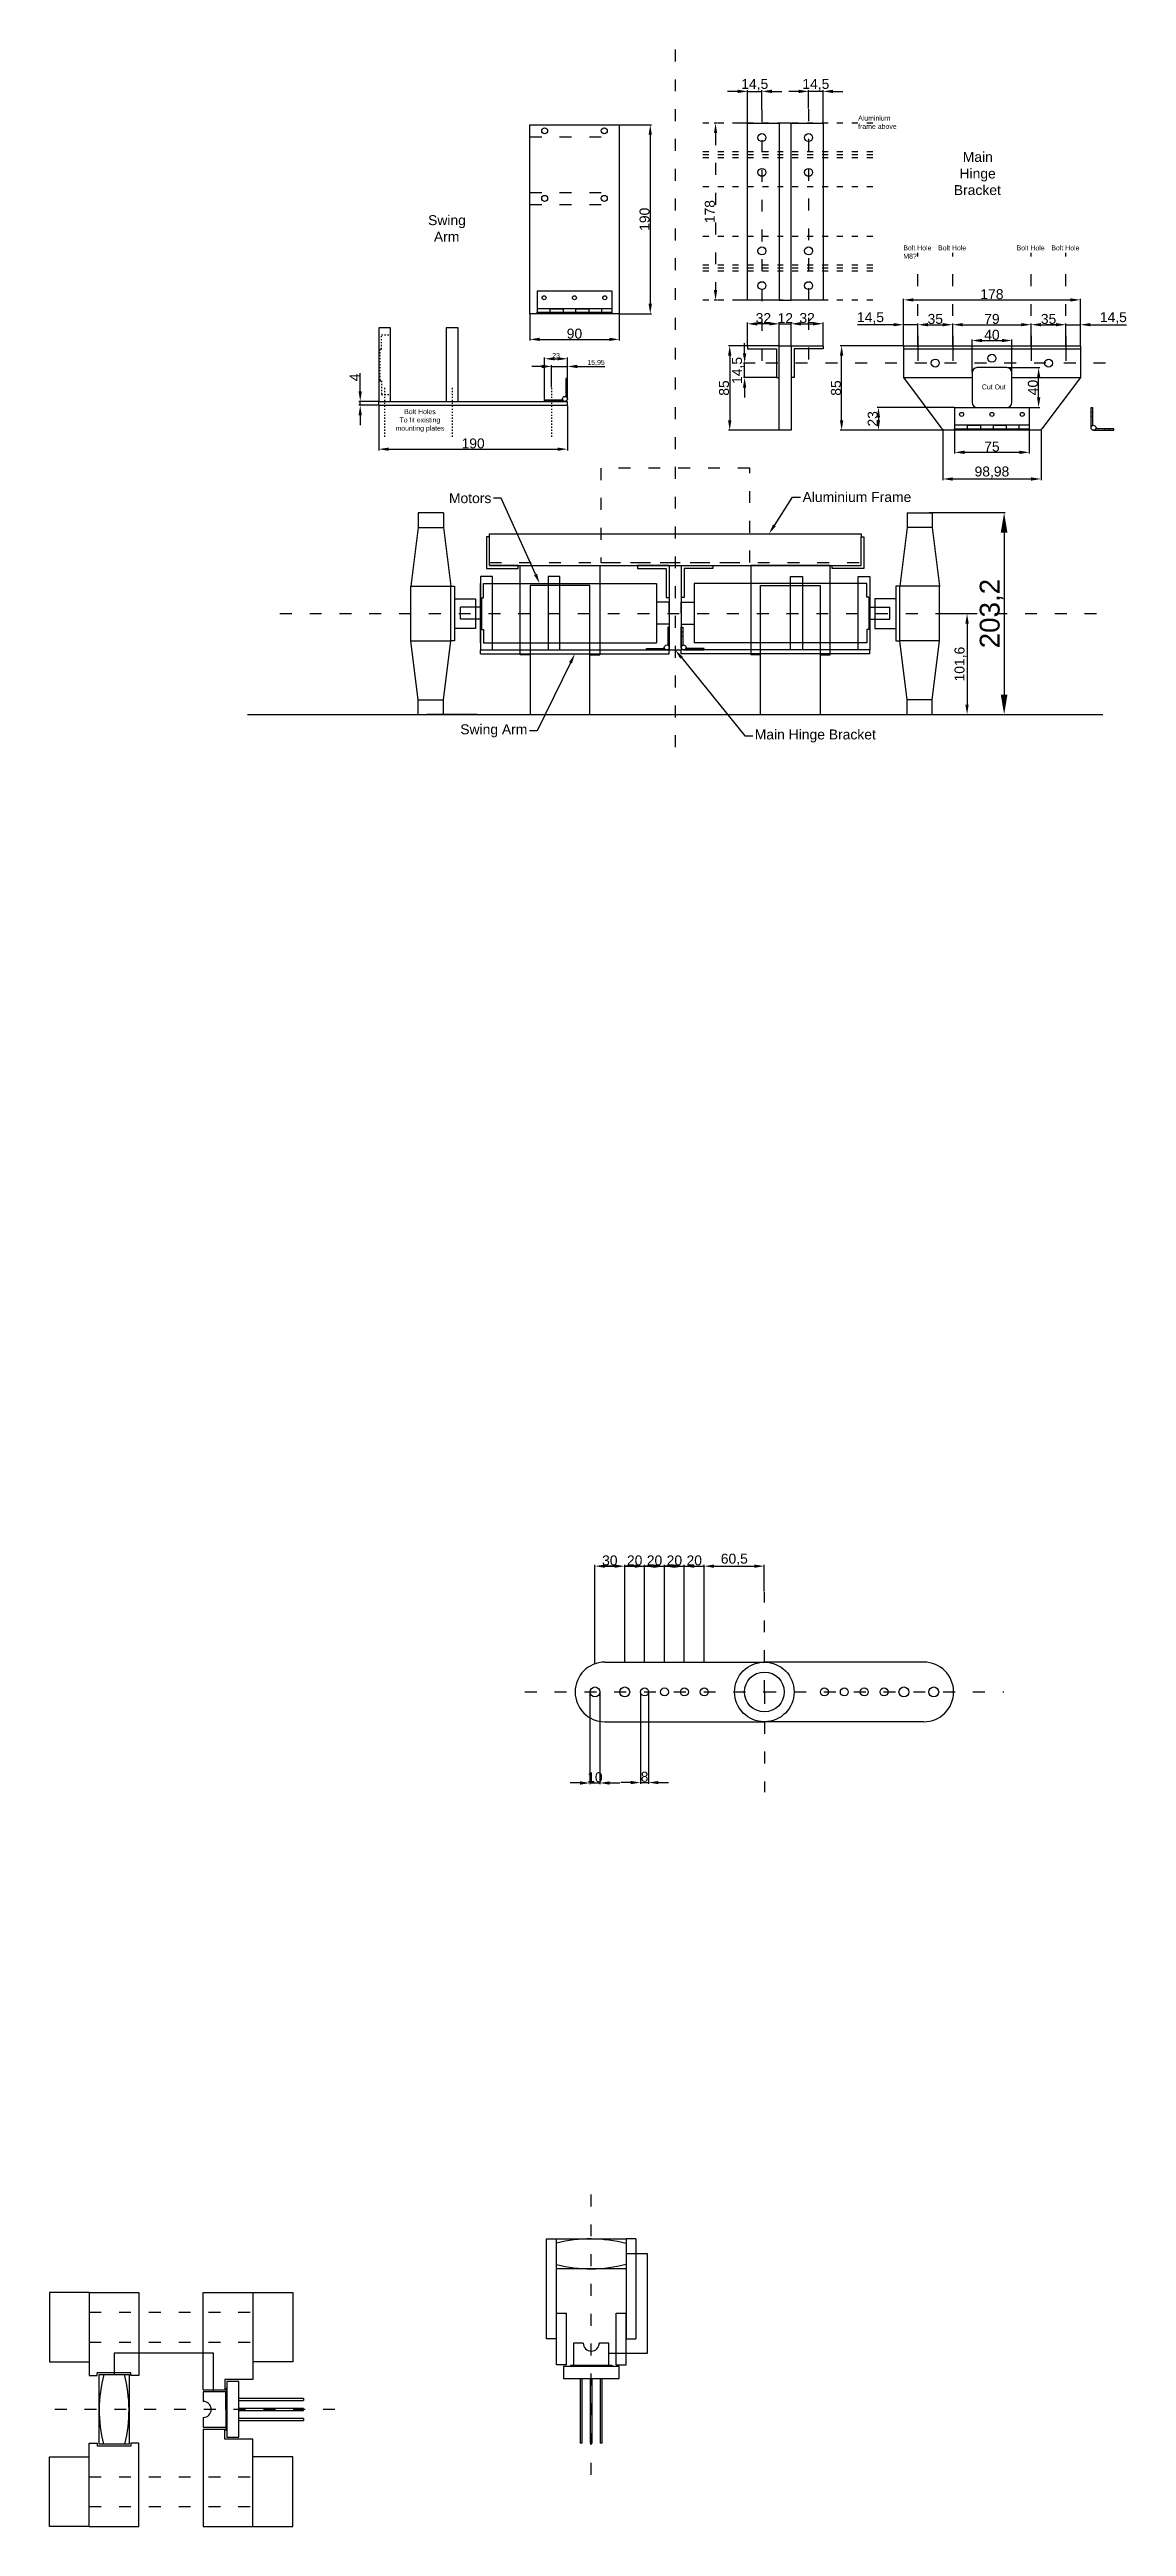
# Model space of a CAD drawing. Header units: millimetres. Extents: x -190 to 3056, y -54 to 4674.
# Drawn here: x 1972 to 3056, y 160 to 2653 of the extents above; entities that cross this region are included whole.
import ezdxf
from ezdxf import colors
from ezdxf.entities.mleader import LeaderData, LeaderLine
from ezdxf.math import Vec2, Vec3

# ---------------------------------------------------------------- set-up
doc = ezdxf.new("R2010")
doc.units = ezdxf.units.MM
doc.linetypes.add('ACAD_ISO03W100', pattern=[30, 12, -18])
doc.styles.get("Standard").update_dxf_attribs({"font": 'arial.ttf'})
doc.dimstyles.new('ISO-25', dxfattribs={"dimtxt": 40, "dimasz": 50, "dimexe": 1.25, "dimexo": 0.625, "dimtad": 1, "dimtxsty": 'Standard', "dimcen": 2.5, "dimadec": 0, "dimazin": 0, "dimtfac": 1, "dimtmove": 0, "dimatfit": 3, "dimfxl": 1, "dimarcsym": 0})

msp = doc.modelspace()

# ---------------------------------------------------------------- texts
at = {"color": 5, "linetype": 'ACAD_ISO03W100', "insert": (2785.617, 2586.308), "char_height": 5, "attachment_point": 1}
msp.add_mtext_dynamic_manual_height_columns('Aluminium frame above', width=49.5428, gutter_width=12.5, heights=[0], dxfattribs=at)
at = {"color": 4, "linetype": 'ACAD_ISO03W100', "attachment_point": 1}
for s, width, insert, char_height in [('\\pi3.3648;Main \\P\\pi0.10422;Hinge \\P\\pi-5.612;Bracket', 35.01063, (2887.579, 2549.747), 10), ('\\pi-0.7382;Swing \\P\\pi5.152;Arm', 35.01063, (2353.508, 2486.106), 10), ('Bolt Hole\\PM8?', 35.01063, (2831.096, 2455.722), 5), ('Bolt Hole', 35.01063, (2866.096, 2455.722), 5), ('Bolt Hole', 35.01063, (2945.096, 2455.722), 5), ('Bolt Hole', 35.01063, (2980.096, 2455.722), 5), ('\\pi10.179;Bolt Holes\\P\\pi5.4469;To fit existing \\P\\pi1.4138;mounting plates', 51.41224, (2318.519, 2290.917), 5)]:
    msp.add_mtext_dynamic_manual_height_columns(s, width=width, gutter_width=12.5, heights=[0], dxfattribs=dict(at, insert=insert, char_height=char_height))
at = {"color": 6, "linetype": 'ACAD_ISO03W100', "insert": (2910.189, 2315.81), "char_height": 5, "attachment_point": 1}
msp.add_mtext_dynamic_manual_height_columns('Cut Out', width=35.01063, gutter_width=12.5, heights=[0], dxfattribs=at)

# ---------------------------------------------------------------- blocks, each defined once
blk = doc.blocks.new('*D30')
at = {"color": 0, "lineweight": -2, "transparency": 16777216}
for p, q in [((2520.7, 1029), (2520.7, 1127.9)), ((2530.7, 1126.7), (2540.7, 1126.7)), ((2550.7, 1030.7), (2550.7, 1127.9))]:
    blk.add_line(p, q, dxfattribs=at)
at = {"color": 0, "transparency": 16777216}
for points in [[(2530.7, 1128.3), (2530.7, 1125), (2520.7, 1126.7)], [(2540.7, 1128.3), (2540.7, 1125), (2550.7, 1126.7)]]:
    blk.add_solid(points, dxfattribs=at)
at = {"layer": 'Defpoints', "color": 0, "transparency": 16777216}
for p in [(2550.7, 1126.7), (2520.7, 1028.4), (2550.7, 1030.1)]:
    blk.add_point(p, dxfattribs=at)
at = {"color": 0, "transparency": 16777216, "insert": (2535.7, 1132.4), "char_height": 10, "attachment_point": 5}
blk.add_mtext('30', dxfattribs=at)
blk = doc.blocks.new('*D31')
at = {"color": 0, "lineweight": -2, "transparency": 16777216}
for p, q in [((2540.7, 1126.7), (2530.7, 1126.7)), ((2550.7, 1030.7), (2550.7, 1127.9)), ((2550.7, 1126.7), (2570.7, 1126.7)), ((2570.7, 1030.7), (2570.7, 1127.9)), ((2580.7, 1126.7), (2590.7, 1126.7))]:
    blk.add_line(p, q, dxfattribs=at)
at = {"color": 0, "transparency": 16777216}
for points in [[(2540.7, 1128.3), (2540.7, 1125), (2550.7, 1126.7)], [(2580.7, 1128.3), (2580.7, 1125), (2570.7, 1126.7)]]:
    blk.add_solid(points, dxfattribs=at)
at = {"layer": 'Defpoints', "color": 0, "transparency": 16777216}
for p in [(2570.7, 1126.7), (2550.7, 1030.1), (2570.7, 1030.1)]:
    blk.add_point(p, dxfattribs=at)
at = {"color": 0, "transparency": 16777216, "insert": (2560.7, 1132.4), "char_height": 10, "attachment_point": 5}
blk.add_mtext('20', dxfattribs=at)
blk = doc.blocks.new('*D32')
at = {"color": 0, "lineweight": -2, "transparency": 16777216}
for p, q in [((2560.7, 1126.7), (2550.7, 1126.7)), ((2570.7, 1030.7), (2570.7, 1127.9)), ((2570.7, 1126.7), (2590.7, 1126.7)), ((2590.7, 1030.7), (2590.7, 1127.9)), ((2600.7, 1126.7), (2610.7, 1126.7))]:
    blk.add_line(p, q, dxfattribs=at)
at = {"color": 0, "transparency": 16777216}
for points in [[(2560.7, 1128.3), (2560.7, 1125), (2570.7, 1126.7)], [(2600.7, 1128.3), (2600.7, 1125), (2590.7, 1126.7)]]:
    blk.add_solid(points, dxfattribs=at)
at = {"layer": 'Defpoints', "color": 0, "transparency": 16777216}
for p in [(2590.7, 1126.7), (2570.7, 1030.1), (2590.7, 1030.1)]:
    blk.add_point(p, dxfattribs=at)
at = {"color": 0, "transparency": 16777216, "insert": (2580.7, 1132.4), "char_height": 10, "attachment_point": 5}
blk.add_mtext('20', dxfattribs=at)
blk = doc.blocks.new('*D33')
at = {"color": 0, "lineweight": -2, "transparency": 16777216}
for p, q in [((2580.7, 1126.7), (2570.7, 1126.7)), ((2590.7, 1030.7), (2590.7, 1127.9)), ((2590.7, 1126.7), (2610.7, 1126.7)), ((2610.7, 1030.7), (2610.7, 1127.9)), ((2620.7, 1126.7), (2630.7, 1126.7))]:
    blk.add_line(p, q, dxfattribs=at)
at = {"color": 0, "transparency": 16777216}
for points in [[(2580.7, 1128.3), (2580.7, 1125), (2590.7, 1126.7)], [(2620.7, 1128.3), (2620.7, 1125), (2610.7, 1126.7)]]:
    blk.add_solid(points, dxfattribs=at)
at = {"layer": 'Defpoints', "color": 0, "transparency": 16777216}
for p in [(2610.7, 1126.7), (2590.7, 1030.1), (2610.7, 1030.1)]:
    blk.add_point(p, dxfattribs=at)
at = {"color": 0, "transparency": 16777216, "insert": (2600.7, 1132.4), "char_height": 10, "attachment_point": 5}
blk.add_mtext('20', dxfattribs=at)
blk = doc.blocks.new('*D34')
at = {"color": 0, "lineweight": -2, "transparency": 16777216}
for p, q in [((2600.7, 1126.7), (2590.7, 1126.7)), ((2610.7, 1030.7), (2610.7, 1127.9)), ((2610.7, 1126.7), (2630.7, 1126.7)), ((2630.7, 1030.7), (2630.7, 1127.9)), ((2640.7, 1126.7), (2650.7, 1126.7))]:
    blk.add_line(p, q, dxfattribs=at)
at = {"color": 0, "transparency": 16777216}
for points in [[(2600.7, 1128.3), (2600.7, 1125), (2610.7, 1126.7)], [(2640.7, 1128.3), (2640.7, 1125), (2630.7, 1126.7)]]:
    blk.add_solid(points, dxfattribs=at)
at = {"layer": 'Defpoints', "color": 0, "transparency": 16777216}
for p in [(2630.7, 1126.7), (2610.7, 1030.1), (2630.7, 1030.1)]:
    blk.add_point(p, dxfattribs=at)
at = {"color": 0, "transparency": 16777216, "insert": (2620.7, 1132.4), "char_height": 10, "attachment_point": 5}
blk.add_mtext('20', dxfattribs=at)
blk = doc.blocks.new('*D35')
at = {"color": 0, "lineweight": -2, "transparency": 16777216}
for p, q in [((2630.7, 1031.4), (2630.7, 1127.9)), ((2640.7, 1126.7), (2681.2, 1126.7)), ((2691.2, 1101.6), (2691.2, 1127.9))]:
    blk.add_line(p, q, dxfattribs=at)
at = {"color": 0, "transparency": 16777216}
for points in [[(2640.7, 1128.3), (2640.7, 1125), (2630.7, 1126.7)], [(2681.2, 1128.3), (2681.2, 1125), (2691.2, 1126.7)]]:
    blk.add_solid(points, dxfattribs=at)
at = {"layer": 'Defpoints', "color": 0, "transparency": 16777216}
for p in [(2691.2, 1126.7), (2691.2, 1100.9), (2630.7, 1030.7)]:
    blk.add_point(p, dxfattribs=at)
at = {"color": 0, "transparency": 16777216, "insert": (2661, 1133.3), "char_height": 10, "attachment_point": 5}
blk.add_mtext('60,5', dxfattribs=at)
blk = doc.blocks.new('*D36')
at = {"color": 0, "lineweight": -2, "transparency": 16777216}
for p, q in [((2515.7, 999.5), (2515.7, 907.3)), ((2525.7, 999.5), (2525.7, 907.3)), ((2505.7, 908.5), (2495.7, 908.5)), ((2515.7, 908.5), (2525.7, 908.5)), ((2535.7, 908.5), (2545.7, 908.5))]:
    blk.add_line(p, q, dxfattribs=at)
at = {"color": 0, "transparency": 16777216}
for points in [[(2505.7, 910.2), (2505.7, 906.8), (2515.7, 908.5)], [(2535.7, 910.2), (2535.7, 906.8), (2525.7, 908.5)]]:
    blk.add_solid(points, dxfattribs=at)
at = {"layer": 'Defpoints', "color": 0, "transparency": 16777216}
for p in [(2515.7, 1000.1), (2525.7, 1000.1), (2525.7, 908.5)]:
    blk.add_point(p, dxfattribs=at)
at = {"color": 0, "transparency": 16777216, "insert": (2520.7, 914.2), "char_height": 10, "attachment_point": 5}
blk.add_mtext('10', dxfattribs=at)
blk = doc.blocks.new('*D37')
at = {"color": 0, "lineweight": -2, "transparency": 16777216}
for p, q in [((2566.7, 999.5), (2566.7, 907.7)), ((2574.7, 999.5), (2574.7, 907.7)), ((2556.7, 908.9), (2546.7, 908.9)), ((2566.7, 908.9), (2574.7, 908.9)), ((2584.7, 908.9), (2594.7, 908.9))]:
    blk.add_line(p, q, dxfattribs=at)
at = {"color": 0, "transparency": 16777216}
for points in [[(2556.7, 910.6), (2556.7, 907.3), (2566.7, 908.9)], [(2584.7, 910.6), (2584.7, 907.3), (2574.7, 908.9)]]:
    blk.add_solid(points, dxfattribs=at)
at = {"layer": 'Defpoints', "color": 0, "transparency": 16777216}
for p in [(2566.7, 1000.1), (2574.7, 1000.1), (2574.7, 908.9)]:
    blk.add_point(p, dxfattribs=at)
at = {"color": 0, "transparency": 16777216, "insert": (2570.7, 914.7), "char_height": 10, "attachment_point": 5}
blk.add_mtext('8', dxfattribs=at)
blk = doc.blocks.new('*D78')
at = {"color": 0, "lineweight": -2, "transparency": 16777216}
for p, q in [((2857.2, 2186.8), (2933.8, 2186.8)), ((2932.6, 2166.8), (2932.6, 2003.6)), ((2857.2, 1983.6), (2933.8, 1983.6))]:
    blk.add_line(p, q, dxfattribs=at)
at = {"color": 0, "transparency": 16777216}
for points in [[(2929.2, 2166.8), (2935.9, 2166.8), (2932.6, 2186.8)], [(2929.2, 2003.6), (2935.9, 2003.6), (2932.6, 1983.6)]]:
    blk.add_solid(points, dxfattribs=at)
at = {"layer": 'Defpoints', "color": 0, "transparency": 16777216}
for p in [(2856.5, 2186.8), (2856.5, 1983.6), (2932.6, 1983.6)]:
    blk.add_point(p, dxfattribs=at)
at = {"color": 0, "transparency": 16777216, "insert": (2919.9, 2085.2), "char_height": 20, "attachment_point": 5, "rotation": 90}
blk.add_mtext('203,2', dxfattribs=at)
blk = doc.blocks.new('*D79')
at = {"color": 0, "lineweight": -2, "transparency": 16777216}
for p, q in [((2831.3, 2355.3), (2831.3, 2402.1)), ((2841.3, 2400.9), (2999.3, 2400.9)), ((3009.3, 2355.3), (3009.3, 2402.1))]:
    blk.add_line(p, q, dxfattribs=at)
at = {"color": 0, "transparency": 16777216}
for points in [[(2841.3, 2402.5), (2841.3, 2399.2), (2831.3, 2400.9)], [(2999.3, 2402.5), (2999.3, 2399.2), (3009.3, 2400.9)]]:
    blk.add_solid(points, dxfattribs=at)
at = {"layer": 'Defpoints', "color": 0, "transparency": 16777216}
for p in [(3009.3, 2400.9), (2831.3, 2354.7), (3009.3, 2354.7)]:
    blk.add_point(p, dxfattribs=at)
at = {"color": 0, "transparency": 16777216, "insert": (2920.3, 2406.6), "char_height": 10, "attachment_point": 5}
blk.add_mtext('178', dxfattribs=at)
blk = doc.blocks.new('*D80')
at = {"color": 0, "lineweight": -2, "transparency": 16777216}
for p, q in [((2830.7, 2354.7), (2767.7, 2354.7)), ((2769, 2279.7), (2769, 2344.7)), ((2872.9, 2269.7), (2767.7, 2269.7))]:
    blk.add_line(p, q, dxfattribs=at)
at = {"color": 0, "transparency": 16777216}
for points in [[(2767.3, 2344.7), (2770.7, 2344.7), (2769, 2354.7)], [(2767.3, 2279.7), (2770.7, 2279.7), (2769, 2269.7)]]:
    blk.add_solid(points, dxfattribs=at)
at = {"layer": 'Defpoints', "color": 0, "transparency": 16777216}
for p in [(2769, 2354.7), (2831.3, 2354.7), (2873.5, 2269.7)]:
    blk.add_point(p, dxfattribs=at)
at = {"color": 0, "transparency": 16777216, "insert": (2763.3, 2312.2), "char_height": 10, "attachment_point": 5, "rotation": 90}
blk.add_mtext('85', dxfattribs=at)
blk = doc.blocks.new('*D81')
at = {"color": 0, "lineweight": -2, "transparency": 16777216}
for p, q in [((2900.3, 2328.3), (2900.3, 2361.2)), ((2910.3, 2360), (2930.3, 2360)), ((2940.3, 2328.3), (2940.3, 2361.2))]:
    blk.add_line(p, q, dxfattribs=at)
at = {"color": 0, "transparency": 16777216}
for points in [[(2910.3, 2361.7), (2910.3, 2358.3), (2900.3, 2360)], [(2930.3, 2361.7), (2930.3, 2358.3), (2940.3, 2360)]]:
    blk.add_solid(points, dxfattribs=at)
at = {"layer": 'Defpoints', "color": 0, "transparency": 16777216}
for p in [(2940.3, 2360), (2900.3, 2327.7), (2940.3, 2327.7)]:
    blk.add_point(p, dxfattribs=at)
at = {"color": 0, "transparency": 16777216, "insert": (2920.3, 2365.7), "char_height": 10, "attachment_point": 5}
blk.add_mtext('40', dxfattribs=at)
blk = doc.blocks.new('*D82')
at = {"color": 0, "lineweight": -2, "transparency": 16777216}
for p, q in [((2935.9, 2332.7), (2968.6, 2332.7)), ((2967.3, 2302.7), (2967.3, 2322.7)), ((2935.9, 2292.7), (2968.6, 2292.7))]:
    blk.add_line(p, q, dxfattribs=at)
at = {"color": 0, "transparency": 16777216}
for points in [[(2965.7, 2322.7), (2969, 2322.7), (2967.3, 2332.7)], [(2965.7, 2302.7), (2969, 2302.7), (2967.3, 2292.7)]]:
    blk.add_solid(points, dxfattribs=at)
at = {"layer": 'Defpoints', "color": 0, "transparency": 16777216}
for p in [(2935.3, 2332.7), (2967.3, 2332.7), (2935.3, 2292.7)]:
    blk.add_point(p, dxfattribs=at)
at = {"color": 0, "transparency": 16777216, "insert": (2961.6, 2312.7), "char_height": 10, "attachment_point": 5, "rotation": 90}
blk.add_mtext('40', dxfattribs=at)
blk = doc.blocks.new('*D83')
at = {"color": 0, "lineweight": -2, "transparency": 16777216}
for p, q in [((2882.2, 2292.7), (2804.8, 2292.7)), ((2882.2, 2269.7), (2804.8, 2269.7)), ((2806.1, 2282.7), (2806.1, 2279.7))]:
    blk.add_line(p, q, dxfattribs=at)
at = {"color": 0, "transparency": 16777216}
for points in [[(2804.4, 2282.7), (2807.7, 2282.7), (2806.1, 2292.7)], [(2804.4, 2279.7), (2807.7, 2279.7), (2806.1, 2269.7)]]:
    blk.add_solid(points, dxfattribs=at)
at = {"layer": 'Defpoints', "color": 0, "transparency": 16777216}
for p in [(2806.1, 2269.7), (2882.8, 2292.7), (2882.8, 2269.7)]:
    blk.add_point(p, dxfattribs=at)
at = {"color": 0, "transparency": 16777216, "insert": (2800.3, 2281.2), "char_height": 10, "attachment_point": 5, "rotation": 90}
blk.add_mtext('23', dxfattribs=at)
blk = doc.blocks.new('*D84')
at = {"color": 0, "lineweight": -2, "transparency": 16777216}
for p, q in [((2821.3, 2375.9), (2784.9, 2375.9)), ((2831.3, 2355.3), (2831.3, 2377.2)), ((2845.8, 2375.9), (2831.3, 2375.9)), ((2845.8, 2355.3), (2845.8, 2377.2)), ((2855.8, 2375.9), (2865.8, 2375.9))]:
    blk.add_line(p, q, dxfattribs=at)
at = {"color": 0, "transparency": 16777216}
for points in [[(2821.3, 2377.6), (2821.3, 2374.3), (2831.3, 2375.9)], [(2855.8, 2377.6), (2855.8, 2374.3), (2845.8, 2375.9)]]:
    blk.add_solid(points, dxfattribs=at)
at = {"layer": 'Defpoints', "color": 0, "transparency": 16777216}
for p in [(2845.8, 2375.9), (2831.3, 2354.7), (2845.8, 2354.7)]:
    blk.add_point(p, dxfattribs=at)
at = {"color": 0, "transparency": 16777216, "insert": (2798.1, 2382.6), "char_height": 10, "attachment_point": 5}
blk.add_mtext('14,5', dxfattribs=at)
blk = doc.blocks.new('*D85')
at = {"color": 0, "lineweight": -2, "transparency": 16777216}
for p, q in [((2845.8, 2355.9), (2845.8, 2377.2)), ((2855.8, 2375.9), (2870.8, 2375.9)), ((2880.8, 2355.9), (2880.8, 2377.2))]:
    blk.add_line(p, q, dxfattribs=at)
at = {"color": 0, "transparency": 16777216}
for points in [[(2855.8, 2377.6), (2855.8, 2374.3), (2845.8, 2375.9)], [(2870.8, 2377.6), (2870.8, 2374.3), (2880.8, 2375.9)]]:
    blk.add_solid(points, dxfattribs=at)
at = {"layer": 'Defpoints', "color": 0, "transparency": 16777216}
for p in [(2880.8, 2375.9), (2845.8, 2355.3), (2880.8, 2355.3)]:
    blk.add_point(p, dxfattribs=at)
at = {"color": 0, "transparency": 16777216, "insert": (2863.3, 2381.7), "char_height": 10, "attachment_point": 5}
blk.add_mtext('35', dxfattribs=at)
blk = doc.blocks.new('*D86')
at = {"color": 0, "lineweight": -2, "transparency": 16777216}
for p, q in [((2880.8, 2355.3), (2880.8, 2377.2)), ((2890.8, 2375.9), (2949.8, 2375.9)), ((2959.8, 2355.3), (2959.8, 2377.2))]:
    blk.add_line(p, q, dxfattribs=at)
at = {"color": 0, "transparency": 16777216}
for points in [[(2890.8, 2377.6), (2890.8, 2374.3), (2880.8, 2375.9)], [(2949.8, 2377.6), (2949.8, 2374.3), (2959.8, 2375.9)]]:
    blk.add_solid(points, dxfattribs=at)
at = {"layer": 'Defpoints', "color": 0, "transparency": 16777216}
for p in [(2959.8, 2375.9), (2880.8, 2354.7), (2959.8, 2354.7)]:
    blk.add_point(p, dxfattribs=at)
at = {"color": 0, "transparency": 16777216, "insert": (2920.3, 2381.7), "char_height": 10, "attachment_point": 5}
blk.add_mtext('79', dxfattribs=at)
blk = doc.blocks.new('*D87')
at = {"color": 0, "lineweight": -2, "transparency": 16777216}
for p, q in [((2959.8, 2355.9), (2959.8, 2377.2)), ((2969.8, 2375.9), (2984.8, 2375.9)), ((2994.8, 2355.3), (2994.8, 2377.2))]:
    blk.add_line(p, q, dxfattribs=at)
at = {"color": 0, "transparency": 16777216}
for points in [[(2969.8, 2377.6), (2969.8, 2374.3), (2959.8, 2375.9)], [(2984.8, 2377.6), (2984.8, 2374.3), (2994.8, 2375.9)]]:
    blk.add_solid(points, dxfattribs=at)
at = {"layer": 'Defpoints', "color": 0, "transparency": 16777216}
for p in [(2994.8, 2375.9), (2959.8, 2355.3), (2994.8, 2354.7)]:
    blk.add_point(p, dxfattribs=at)
at = {"color": 0, "transparency": 16777216, "insert": (2977.3, 2381.7), "char_height": 10, "attachment_point": 5}
blk.add_mtext('35', dxfattribs=at)
blk = doc.blocks.new('*D88')
at = {"color": 0, "lineweight": -2, "transparency": 16777216}
for p, q in [((2984.8, 2375.9), (2974.8, 2375.9)), ((2994.8, 2355.9), (2994.8, 2377.2)), ((2994.8, 2375.9), (3009.3, 2375.9)), ((3009.3, 2355.9), (3009.3, 2377.2)), ((3019.3, 2375.9), (3055.7, 2375.9))]:
    blk.add_line(p, q, dxfattribs=at)
at = {"color": 0, "transparency": 16777216}
for points in [[(2984.8, 2377.6), (2984.8, 2374.3), (2994.8, 2375.9)], [(3019.3, 2377.6), (3019.3, 2374.3), (3009.3, 2375.9)]]:
    blk.add_solid(points, dxfattribs=at)
at = {"layer": 'Defpoints', "color": 0, "transparency": 16777216}
for p in [(3009.3, 2375.9), (2994.8, 2355.3), (3009.3, 2355.3)]:
    blk.add_point(p, dxfattribs=at)
at = {"color": 0, "transparency": 16777216, "insert": (3042.5, 2382.6), "char_height": 10, "attachment_point": 5}
blk.add_mtext('14,5', dxfattribs=at)
blk = doc.blocks.new('*D89')
at = {"color": 0, "lineweight": -2, "transparency": 16777216}
for p, q in [((2870.8, 2269.9), (2870.8, 2219.4)), ((2969.8, 2269.9), (2969.8, 2219.4)), ((2880.8, 2220.7), (2959.8, 2220.7))]:
    blk.add_line(p, q, dxfattribs=at)
at = {"color": 0, "transparency": 16777216}
for points in [[(2880.8, 2222.3), (2880.8, 2219), (2870.8, 2220.7)], [(2959.8, 2222.3), (2959.8, 2219), (2969.8, 2220.7)]]:
    blk.add_solid(points, dxfattribs=at)
at = {"layer": 'Defpoints', "color": 0, "transparency": 16777216}
for p in [(2870.8, 2270.5), (2969.8, 2270.5), (2969.8, 2220.7)]:
    blk.add_point(p, dxfattribs=at)
at = {"color": 0, "transparency": 16777216, "insert": (2920.3, 2227.3), "char_height": 10, "attachment_point": 5}
blk.add_mtext('98,98', dxfattribs=at)
blk = doc.blocks.new('*D90')
at = {"color": 0, "lineweight": -2, "transparency": 16777216}
for p, q in [((2882.8, 2269.1), (2882.8, 2246.2)), ((2957.8, 2269.1), (2957.8, 2246.2)), ((2892.8, 2247.5), (2947.8, 2247.5))]:
    blk.add_line(p, q, dxfattribs=at)
at = {"color": 0, "transparency": 16777216}
for points in [[(2892.8, 2249.2), (2892.8, 2245.8), (2882.8, 2247.5)], [(2947.8, 2249.2), (2947.8, 2245.8), (2957.8, 2247.5)]]:
    blk.add_solid(points, dxfattribs=at)
at = {"layer": 'Defpoints', "color": 0, "transparency": 16777216}
for p in [(2882.8, 2269.7), (2957.8, 2269.7), (2957.8, 2247.5)]:
    blk.add_point(p, dxfattribs=at)
at = {"color": 0, "transparency": 16777216, "insert": (2920.3, 2253.2), "char_height": 10, "attachment_point": 5}
blk.add_mtext('75', dxfattribs=at)
blk = doc.blocks.new('*D92')
at = {"color": 0, "lineweight": -2, "transparency": 16777216}
for p, q in [((2545.7, 2577), (2577.6, 2577)), ((2576.4, 2567), (2576.4, 2397)), ((2545.7, 2387), (2577.6, 2387))]:
    blk.add_line(p, q, dxfattribs=at)
at = {"color": 0, "transparency": 16777216}
for points in [[(2574.7, 2567), (2578.1, 2567), (2576.4, 2577)], [(2574.7, 2397), (2578.1, 2397), (2576.4, 2387)]]:
    blk.add_solid(points, dxfattribs=at)
at = {"layer": 'Defpoints', "color": 0, "transparency": 16777216}
for p in [(2545.1, 2577), (2545.1, 2387), (2576.4, 2387)]:
    blk.add_point(p, dxfattribs=at)
at = {"color": 0, "transparency": 16777216, "insert": (2570.7, 2482), "char_height": 10, "attachment_point": 5, "rotation": 90}
blk.add_mtext('190', dxfattribs=at)
blk = doc.blocks.new('*D93')
at = {"color": 0, "lineweight": -2, "transparency": 16777216}
for p, q in [((2455.1, 2386.4), (2455.1, 2359.9)), ((2545.1, 2386.4), (2545.1, 2359.9)), ((2465.1, 2361.2), (2535.1, 2361.2))]:
    blk.add_line(p, q, dxfattribs=at)
at = {"color": 0, "transparency": 16777216}
for points in [[(2465.1, 2362.8), (2465.1, 2359.5), (2455.1, 2361.2)], [(2535.1, 2362.8), (2535.1, 2359.5), (2545.1, 2361.2)]]:
    blk.add_solid(points, dxfattribs=at)
at = {"layer": 'Defpoints', "color": 0, "transparency": 16777216}
for p in [(2455.1, 2387), (2545.1, 2387), (2545.1, 2361.2)]:
    blk.add_point(p, dxfattribs=at)
at = {"color": 0, "transparency": 16777216, "insert": (2500.1, 2366.9), "char_height": 10, "attachment_point": 5}
blk.add_mtext('90', dxfattribs=at)
blk = doc.blocks.new('*D94')
at = {"color": 0, "lineweight": -2, "transparency": 16777216}
for p, q in [((2303.1, 2294.2), (2303.1, 2249.4)), ((2493.1, 2294.2), (2493.1, 2249.4)), ((2313.1, 2250.7), (2483.1, 2250.7))]:
    blk.add_line(p, q, dxfattribs=at)
at = {"color": 0, "transparency": 16777216}
for points in [[(2313.1, 2252.3), (2313.1, 2249), (2303.1, 2250.7)], [(2483.1, 2252.3), (2483.1, 2249), (2493.1, 2250.7)]]:
    blk.add_solid(points, dxfattribs=at)
at = {"layer": 'Defpoints', "color": 0, "transparency": 16777216}
for p in [(2303.1, 2294.8), (2493.1, 2294.8), (2493.1, 2250.7)]:
    blk.add_point(p, dxfattribs=at)
at = {"color": 0, "transparency": 16777216, "insert": (2398.1, 2256.4), "char_height": 10, "attachment_point": 5}
blk.add_mtext('190', dxfattribs=at)
blk = doc.blocks.new('*D95')
at = {"color": 0, "lineweight": -2, "transparency": 16777216}
for p, q in [((2284.5, 2308.8), (2284.5, 2327)), ((2302.4, 2298.8), (2283.2, 2298.8)), ((2302.4, 2294.8), (2283.2, 2294.8)), ((2284.5, 2294.8), (2284.5, 2298.8)), ((2284.5, 2284.8), (2284.5, 2274.8))]:
    blk.add_line(p, q, dxfattribs=at)
at = {"color": 0, "transparency": 16777216}
for points in [[(2282.8, 2308.8), (2286.1, 2308.8), (2284.5, 2298.8)], [(2282.8, 2284.8), (2286.1, 2284.8), (2284.5, 2294.8)]]:
    blk.add_solid(points, dxfattribs=at)
at = {"layer": 'Defpoints', "color": 0, "transparency": 16777216}
for p in [(2284.5, 2298.8), (2303.1, 2298.8), (2303.1, 2294.8)]:
    blk.add_point(p, dxfattribs=at)
at = {"color": 0, "transparency": 16777216, "insert": (2278.8, 2322.9), "char_height": 10, "attachment_point": 5, "rotation": 90}
blk.add_mtext('4', dxfattribs=at)
blk = doc.blocks.new('*D96')
at = {"color": 0, "lineweight": -2, "transparency": 16777216}
for p, q in [((2470.1, 2300.9), (2470.1, 2342.9)), ((2480.1, 2341.6), (2483.1, 2341.6)), ((2493.1, 2322.4), (2493.1, 2342.9))]:
    blk.add_line(p, q, dxfattribs=at)
at = {"color": 0, "transparency": 16777216}
for points in [[(2480.1, 2343.3), (2480.1, 2340), (2470.1, 2341.6)], [(2483.1, 2343.3), (2483.1, 2340), (2493.1, 2341.6)]]:
    blk.add_solid(points, dxfattribs=at)
at = {"layer": 'Defpoints', "color": 0, "transparency": 16777216}
for p in [(2493.1, 2341.6), (2493.1, 2321.8), (2470.1, 2300.3)]:
    blk.add_point(p, dxfattribs=at)
at = {"color": 0, "transparency": 16777216, "insert": (2481.6, 2344.8), "char_height": 5, "attachment_point": 5}
blk.add_mtext('23', dxfattribs=at)
blk = doc.blocks.new('*D97')
at = {"color": 0, "lineweight": -2, "transparency": 16777216}
for p, q in [((2467.1, 2333.9), (2457.1, 2333.9)), ((2477.1, 2313), (2477.1, 2335.2)), ((2477.1, 2333.9), (2493.1, 2333.9)), ((2493.1, 2323.1), (2493.1, 2335.2)), ((2503.1, 2333.9), (2530.7, 2333.9))]:
    blk.add_line(p, q, dxfattribs=at)
at = {"color": 0, "transparency": 16777216}
for points in [[(2467.1, 2335.6), (2467.1, 2332.2), (2477.1, 2333.9)], [(2503.1, 2335.6), (2503.1, 2332.2), (2493.1, 2333.9)]]:
    blk.add_solid(points, dxfattribs=at)
at = {"layer": 'Defpoints', "color": 0, "transparency": 16777216}
for p in [(2493.1, 2333.9), (2493.1, 2322.4), (2477.1, 2312.4)]:
    blk.add_point(p, dxfattribs=at)
at = {"color": 0, "transparency": 16777216, "insert": (2521.9, 2337.5), "char_height": 5, "attachment_point": 5}
blk.add_mtext('15,95', dxfattribs=at)
blk = doc.blocks.new('*D98')
at = {"color": 0, "lineweight": -2, "transparency": 16777216}
for p, q in [((2696.3, 2376.8), (2686.3, 2376.8)), ((2706.3, 2355.3), (2706.3, 2378.1)), ((2706.3, 2376.8), (2718.3, 2376.8)), ((2718.3, 2355.3), (2718.3, 2378.1)), ((2728.3, 2376.8), (2738.3, 2376.8))]:
    blk.add_line(p, q, dxfattribs=at)
at = {"color": 0, "transparency": 16777216}
for points in [[(2696.3, 2378.5), (2696.3, 2375.1), (2706.3, 2376.8)], [(2728.3, 2378.5), (2728.3, 2375.1), (2718.3, 2376.8)]]:
    blk.add_solid(points, dxfattribs=at)
at = {"layer": 'Defpoints', "color": 0, "transparency": 16777216}
for p in [(2718.3, 2376.8), (2706.3, 2354.7), (2718.3, 2354.7)]:
    blk.add_point(p, dxfattribs=at)
at = {"color": 0, "transparency": 16777216, "insert": (2712.3, 2382.5), "char_height": 10, "attachment_point": 5}
blk.add_mtext('12', dxfattribs=at)
blk = doc.blocks.new('*D99')
at = {"color": 0, "lineweight": -2, "transparency": 16777216}
for p, q in [((2673.7, 2354.7), (2655.2, 2354.7)), ((2656.4, 2344.7), (2656.4, 2279.7)), ((2705.7, 2269.7), (2655.2, 2269.7))]:
    blk.add_line(p, q, dxfattribs=at)
at = {"color": 0, "transparency": 16777216}
for points in [[(2654.7, 2344.7), (2658.1, 2344.7), (2656.4, 2354.7)], [(2654.7, 2279.7), (2658.1, 2279.7), (2656.4, 2269.7)]]:
    blk.add_solid(points, dxfattribs=at)
at = {"layer": 'Defpoints', "color": 0, "transparency": 16777216}
for p in [(2674.3, 2354.7), (2656.4, 2269.7), (2706.3, 2269.7)]:
    blk.add_point(p, dxfattribs=at)
at = {"color": 0, "transparency": 16777216, "insert": (2650.7, 2312.2), "char_height": 10, "attachment_point": 5, "rotation": 90}
blk.add_mtext('85', dxfattribs=at)
blk = doc.blocks.new('*D101')
at = {"color": 0, "lineweight": -2, "transparency": 16777216}
for p, q in [((2674.3, 2355.3), (2674.3, 2378.1)), ((2696.3, 2376.8), (2684.3, 2376.8)), ((2706.3, 2355.3), (2706.3, 2378.1))]:
    blk.add_line(p, q, dxfattribs=at)
at = {"color": 0, "transparency": 16777216}
for points in [[(2684.3, 2378.5), (2684.3, 2375.1), (2674.3, 2376.8)], [(2696.3, 2378.5), (2696.3, 2375.1), (2706.3, 2376.8)]]:
    blk.add_solid(points, dxfattribs=at)
at = {"layer": 'Defpoints', "color": 0, "transparency": 16777216}
for p in [(2674.3, 2376.8), (2674.3, 2354.7), (2706.3, 2354.7)]:
    blk.add_point(p, dxfattribs=at)
at = {"color": 0, "transparency": 16777216, "insert": (2690.3, 2382.5), "char_height": 10, "attachment_point": 5}
blk.add_mtext('32', dxfattribs=at)
blk = doc.blocks.new('*D102')
at = {"color": 0, "lineweight": -2, "transparency": 16777216}
for p, q in [((2718.3, 2355.3), (2718.3, 2378.1)), ((2728.3, 2376.9), (2740.3, 2376.9)), ((2750.3, 2355.3), (2750.3, 2378.1))]:
    blk.add_line(p, q, dxfattribs=at)
at = {"color": 0, "transparency": 16777216}
for points in [[(2728.3, 2378.6), (2728.3, 2375.2), (2718.3, 2376.9)], [(2740.3, 2378.6), (2740.3, 2375.2), (2750.3, 2376.9)]]:
    blk.add_solid(points, dxfattribs=at)
at = {"layer": 'Defpoints', "color": 0, "transparency": 16777216}
for p in [(2750.3, 2376.9), (2718.3, 2354.7), (2750.3, 2354.7)]:
    blk.add_point(p, dxfattribs=at)
at = {"color": 0, "transparency": 16777216, "insert": (2734.3, 2382.6), "char_height": 10, "attachment_point": 5}
blk.add_mtext('32', dxfattribs=at)
blk = doc.blocks.new('*D103')
at = {"color": 0, "linetype": 'ACAD_ISO03W100', "lineweight": -2, "transparency": 16777216}
for p, q in [((2673.7, 2578.7), (2640.9, 2578.7)), ((2642.1, 2568.7), (2642.1, 2410.7)), ((2673.7, 2400.7), (2640.9, 2400.7))]:
    blk.add_line(p, q, dxfattribs=at)
at = {"color": 0, "linetype": 'ACAD_ISO03W100', "transparency": 16777216}
for points in [[(2640.5, 2568.7), (2643.8, 2568.7), (2642.1, 2578.7)], [(2640.5, 2410.7), (2643.8, 2410.7), (2642.1, 2400.7)]]:
    blk.add_solid(points, dxfattribs=at)
at = {"layer": 'Defpoints', "color": 0, "linetype": 'ACAD_ISO03W100', "transparency": 16777216}
for p in [(2674.3, 2578.7), (2642.1, 2400.7), (2674.3, 2400.7)]:
    blk.add_point(p, dxfattribs=at)
at = {"color": 0, "linetype": 'ACAD_ISO03W100', "transparency": 16777216, "insert": (2636.4, 2489.7), "char_height": 10, "attachment_point": 5, "rotation": 90}
blk.add_mtext('178', dxfattribs=at)
blk = doc.blocks.new('*D104')
at = {"color": 0, "lineweight": -2, "transparency": 16777216}
for p, q in [((2664.3, 2610.7), (2654.3, 2610.7)), ((2674.3, 2579.4), (2674.3, 2612)), ((2674.3, 2610.7), (2688.8, 2610.7)), ((2688.8, 2592.3), (2688.8, 2612)), ((2698.8, 2610.7), (2708.8, 2610.7))]:
    blk.add_line(p, q, dxfattribs=at)
at = {"color": 0, "transparency": 16777216}
for points in [[(2664.3, 2612.4), (2664.3, 2609), (2674.3, 2610.7)], [(2698.8, 2612.4), (2698.8, 2609), (2688.8, 2610.7)]]:
    blk.add_solid(points, dxfattribs=at)
at = {"layer": 'Defpoints', "color": 0, "transparency": 16777216}
for p in [(2688.8, 2610.7), (2674.3, 2578.7), (2688.8, 2591.7)]:
    blk.add_point(p, dxfattribs=at)
at = {"color": 0, "transparency": 16777216, "insert": (2681.6, 2617.3), "char_height": 10, "attachment_point": 5}
blk.add_mtext('14,5', dxfattribs=at)
blk = doc.blocks.new('*D105')
at = {"color": 0, "lineweight": -2, "transparency": 16777216}
for p, q in [((2725.8, 2610.7), (2715.8, 2610.7)), ((2735.8, 2593.5), (2735.8, 2612)), ((2750.3, 2610.7), (2735.8, 2610.7)), ((2750.3, 2579.4), (2750.3, 2612)), ((2760.3, 2610.7), (2770.3, 2610.7))]:
    blk.add_line(p, q, dxfattribs=at)
at = {"color": 0, "transparency": 16777216}
for points in [[(2725.8, 2612.4), (2725.8, 2609), (2735.8, 2610.7)], [(2760.3, 2612.4), (2760.3, 2609), (2750.3, 2610.7)]]:
    blk.add_solid(points, dxfattribs=at)
at = {"layer": 'Defpoints', "color": 0, "transparency": 16777216}
for p in [(2735.8, 2610.7), (2735.8, 2592.9), (2750.3, 2578.7)]:
    blk.add_point(p, dxfattribs=at)
at = {"color": 0, "transparency": 16777216, "insert": (2743.1, 2617.3), "char_height": 10, "attachment_point": 5}
blk.add_mtext('14,5', dxfattribs=at)
blk = doc.blocks.new('*D106')
at = {"color": 0, "lineweight": -2, "transparency": 16777216}
for p, q in [((2671.4, 2347.2), (2671.4, 2357.2)), ((2681.9, 2337.2), (2670.1, 2337.2)), ((2702.7, 2322.7), (2670.1, 2322.7)), ((2671.4, 2322.7), (2671.4, 2337.2)), ((2671.4, 2312.7), (2671.4, 2302.7))]:
    blk.add_line(p, q, dxfattribs=at)
at = {"color": 0, "transparency": 16777216}
for points in [[(2669.7, 2347.2), (2673, 2347.2), (2671.4, 2337.2)], [(2669.7, 2312.7), (2673, 2312.7), (2671.4, 2322.7)]]:
    blk.add_solid(points, dxfattribs=at)
at = {"layer": 'Defpoints', "color": 0, "transparency": 16777216}
for p in [(2671.4, 2337.2), (2682.5, 2337.2), (2703.3, 2322.7)]:
    blk.add_point(p, dxfattribs=at)
at = {"color": 0, "transparency": 16777216, "insert": (2664.7, 2329.9), "char_height": 10, "attachment_point": 5, "rotation": 90}
blk.add_mtext('14,5', dxfattribs=at)
blk = doc.blocks.new('*D107')
at = {"color": 0, "lineweight": -2, "transparency": 16777216}
for p, q in [((2868.2, 2085.2), (2896.5, 2085.2)), ((2895.3, 2075.2), (2895.3, 1993.6)), ((2868.2, 1983.6), (2896.5, 1983.6))]:
    blk.add_line(p, q, dxfattribs=at)
at = {"color": 0, "transparency": 16777216}
for points in [[(2893.6, 2075.2), (2896.9, 2075.2), (2895.3, 2085.2)], [(2893.6, 1993.6), (2896.9, 1993.6), (2895.3, 1983.6)]]:
    blk.add_solid(points, dxfattribs=at)
at = {"layer": 'Defpoints', "color": 0, "transparency": 16777216}
for p in [(2867.5, 2085.2), (2867.5, 1983.6), (2895.3, 1983.6)]:
    blk.add_point(p, dxfattribs=at)
at = {"color": 0, "transparency": 16777216, "insert": (2888.6, 2034.4), "char_height": 10, "attachment_point": 5, "rotation": 90}
blk.add_mtext('101,6', dxfattribs=at)

# ---------------------------------------------------------------- dimensions: what is measured, and where the dimension line sits
at = {"color": 1}
for base, p1, p2, picture, middle in [((2688.821, 2610.703), (2674.321, 2578.727), (2688.821, 2591.703), '*D104', (2681.571, 2610.703)), ((2735.821, 2610.703), (2750.321, 2578.727), (2735.821, 2592.85), '*D105', (2743.071, 2610.703)), ((2718.321, 2376.814), (2706.321, 2354.697), (2718.321, 2354.697), '*D98', (2712.321, 2376.814))]:
    dim = msp.add_linear_dim(base=base, p1=p1, p2=p2, dimstyle='ISO-25', override={"dimtxt": 10, "dimasz": 10}, dxfattribs=at)
    dim.commit()
    dim.dimension.update_dxf_attribs({"geometry": picture, "text_midpoint": middle, "dimtype": 160})
for base, p1, p2, picture, middle in [((2576.392, 2387.023), (2545.111, 2577.023), (2545.111, 2387.023), '*D92', (2570.661, 2482.023)), ((2768.995, 2354.697), (2873.508, 2269.697), (2831.301, 2354.697), '*D80', (2763.264, 2312.197)), ((2284.463, 2298.808), (2303.056, 2294.808), (2303.056, 2298.808), '*D95', (2278.838, 2322.891)), ((2967.342, 2332.697), (2935.301, 2292.697), (2935.301, 2332.697), '*D82', (2961.611, 2312.697)), ((2806.077, 2269.697), (2882.801, 2292.697), (2882.801, 2269.697), '*D83', (2800.343, 2281.197))]:
    dim = msp.add_linear_dim(base=base, p1=p1, p2=p2, angle=90, dimstyle='ISO-25', override={"dimtxt": 10, "dimasz": 10}, dxfattribs=at)
    dim.commit()
    dim.dimension.update_dxf_attribs({"geometry": picture, "text_midpoint": middle})
at = {"color": 1, "linetype": 'ACAD_ISO03W100'}
dim = msp.add_linear_dim(base=(2642.148, 2400.727), p1=(2674.321, 2578.727), p2=(2674.321, 2400.727), angle=90, dimstyle='ISO-25', override={"dimtxt": 10, "dimasz": 10}, dxfattribs=at)
dim.commit()
dim.dimension.update_dxf_attribs({"geometry": '*D103', "text_midpoint": (2636.417, 2489.727)})
at = {"color": 1}
for base, p1, p2, override, picture, middle in [((3009.301, 2400.862), (2831.301, 2354.697), (3009.301, 2354.697), {"dimtxt": 10, "dimasz": 10}, '*D79', (2920.301, 2406.593)), ((2545.111, 2361.151), (2455.111, 2387.023), (2545.111, 2387.023), {"dimtxt": 10, "dimasz": 10}, '*D93', (2500.111, 2366.882)), ((2674.321, 2376.814), (2706.321, 2354.697), (2674.321, 2354.697), {"dimtxt": 10, "dimasz": 10}, '*D101', (2690.321, 2382.548)), ((2750.321, 2376.898), (2718.321, 2354.697), (2750.321, 2354.697), {"dimtxt": 10, "dimasz": 10}, '*D102', (2734.321, 2382.632)), ((2940.301, 2359.999), (2900.301, 2327.697), (2940.301, 2327.697), {"dimtxt": 10, "dimasz": 10}, '*D81', (2920.301, 2365.73)), ((2493.056, 2341.649), (2470.056, 2300.308), (2493.056, 2321.808), {"dimtxt": 5, "dimasz": 10}, '*D96', (2481.556, 2344.828)), ((2493.056, 2333.905), (2477.108, 2312.381), (2493.056, 2322.433), {"dimtxt": 5, "dimasz": 10}, '*D97', (2521.9, 2337.535)), ((2493.056, 2250.679), (2303.056, 2294.808), (2493.056, 2294.808), {"dimtxt": 10, "dimasz": 10}, '*D94', (2398.056, 2256.41)), ((2969.7932, 2220.6787), (2870.8084, 2270.4881), (2969.7932, 2270.4881), {"dimtxt": 10, "dimasz": 10}, '*D89', (2920.3008, 2227.3133)), ((2957.801, 2247.5), (2882.801, 2269.697), (2957.801, 2269.697), {"dimtxt": 10, "dimasz": 10}, '*D90', (2920.301, 2253.21))]:
    dim = msp.add_linear_dim(base=base, p1=p1, p2=p2, dimstyle='ISO-25', override=override, dxfattribs=at)
    dim.commit()
    dim.dimension.update_dxf_attribs({"geometry": picture, "text_midpoint": middle})
at = {"color": 4}
dim = msp.add_linear_dim(base=(2845.801, 2375.937), p1=(2831.301, 2354.697), p2=(2845.801, 2354.697), dimstyle='ISO-25', override={"dimtxt": 10, "dimasz": 10}, dxfattribs=at)
dim.commit()
dim.dimension.update_dxf_attribs({"geometry": '*D84', "text_midpoint": (2798.121, 2375.937), "dimtype": 160})
for base, p1, p2, picture, middle in [((2880.801, 2375.937), (2845.801, 2355.322), (2880.801, 2355.322), '*D85', (2863.301, 2381.671)), ((2959.801, 2375.937), (2880.801, 2354.697), (2959.801, 2354.697), '*D86', (2920.301, 2381.668)), ((2994.801, 2375.937), (2959.801, 2355.322), (2994.801, 2354.697), '*D87', (2977.301, 2381.671)), ((3009.301, 2375.937), (2994.801, 2355.322), (3009.301, 2355.322), '*D88', (3042.48, 2382.572))]:
    dim = msp.add_linear_dim(base=base, p1=p1, p2=p2, dimstyle='ISO-25', override={"dimtxt": 10, "dimasz": 10}, dxfattribs=at)
    dim.commit()
    dim.dimension.update_dxf_attribs({"geometry": picture, "text_midpoint": middle})
at = {"color": 1}
for base, p1, p2, picture, middle in [((2656.4, 2269.697), (2674.321, 2354.697), (2706.321, 2269.697), '*D99', (2656.4, 2312.197)), ((2671.357, 2337.197), (2703.321, 2322.697), (2682.498, 2337.197), '*D106', (2671.357, 2329.947))]:
    dim = msp.add_linear_dim(base=base, p1=p1, p2=p2, angle=90, dimstyle='ISO-25', override={"dimtxt": 10, "dimasz": 10}, dxfattribs=at)
    dim.commit()
    dim.dimension.update_dxf_attribs({"geometry": picture, "text_midpoint": middle, "dimtype": 160})
at = {"color": 3}
for base, p1, p2, override, picture, middle in [((2932.552, 1983.563), (2856.529, 2186.763), (2856.529, 1983.563), {"dimtxt": 20, "dimasz": 20}, '*D78', (2919.908, 2085.163)), ((2895.28, 1983.563), (2867.529, 2085.163), (2867.529, 1983.563), {"dimtxt": 10, "dimasz": 10}, '*D107', (2888.645, 2034.363))]:
    dim = msp.add_linear_dim(base=base, p1=p1, p2=p2, angle=90, dimstyle='ISO-25', override=override, dxfattribs=at)
    dim.commit()
    dim.dimension.update_dxf_attribs({"geometry": picture, "text_midpoint": middle})
at = {"color": 5}
for base, p1, p2, picture, middle in [((2550.739, 1126.666), (2520.739, 1028.385), (2550.739, 1030.101), '*D30', (2535.739, 1132.4)), ((2570.739, 1126.666), (2550.739, 1030.101), (2570.739, 1030.101), '*D31', (2560.739, 1132.397)), ((2590.739, 1126.666), (2570.739, 1030.101), (2590.739, 1030.101), '*D32', (2580.739, 1132.397)), ((2610.739, 1126.666), (2590.739, 1030.101), (2610.739, 1030.101), '*D33', (2600.739, 1132.397)), ((2630.739, 1126.666), (2610.739, 1030.101), (2630.739, 1030.101), '*D34', (2620.739, 1132.397)), ((2691.239, 1126.666), (2630.739, 1030.726), (2691.239, 1100.945), '*D35', (2660.989, 1133.3)), ((2574.739, 908.927), (2566.739, 1000.101), (2574.739, 1000.101), '*D37', (2570.739, 914.658))]:
    dim = msp.add_linear_dim(base=base, p1=p1, p2=p2, dimstyle='ISO-25', override={"dimtxt": 10, "dimasz": 10}, dxfattribs=at)
    dim.commit()
    dim.dimension.update_dxf_attribs({"geometry": picture, "text_midpoint": middle})
dim = msp.add_linear_dim(base=(2525.739, 908.51), p1=(2515.739, 1000.101), p2=(2525.739, 1000.101), dimstyle='ISO-25', override={"dimtxt": 10, "dimasz": 10}, dxfattribs=at)
dim.commit()
dim.dimension.update_dxf_attribs({"geometry": '*D36', "text_midpoint": (2520.739, 908.51), "dimtype": 160})

# ---------------------------------------------------------------- linework, layer by layer
at = {"color": 4, "linetype": 'ACAD_ISO03W100'}
for p, q in [((2601.529, 2652.813), (2601.529, 1938.199)), ((2735.821, 2592.85), (2735.821, 2327.278)), ((2688.821, 2591.703), (2688.821, 2327.278)), ((2845.801, 2354.697), (2845.801, 2448.14)), ((2880.801, 2354.697), (2880.801, 2448.14)), ((2959.801, 2354.697), (2959.801, 2448.14)), ((2994.801, 2354.697), (2994.801, 2448.14)), ((3034.708, 2337.197), (2682.498, 2337.197)), ((2203.605, 2085.163), (3033.989, 2085.163))]:
    msp.add_line(p, q, dxfattribs=at)
at = {"color": 5, "linetype": 'ACAD_ISO03W100', "ltscale": 0.5}
for p, q in [((2800.321, 2578.727), (2624.321, 2578.727)), ((2800.321, 2549.727), (2624.321, 2549.727)), ((2800.321, 2546.727), (2624.321, 2546.727)), ((2800.321, 2543.727), (2624.321, 2543.727)), ((2800.321, 2543.727), (2624.321, 2543.727)), ((2800.321, 2514.727), (2624.321, 2514.727)), ((2800.321, 2464.727), (2624.321, 2464.727)), ((2800.321, 2435.727), (2624.321, 2435.727)), ((2800.321, 2432.727), (2624.321, 2432.727)), ((2800.321, 2429.727), (2624.321, 2429.727)), ((2800.321, 2400.727), (2624.321, 2400.727))]:
    msp.add_line(p, q, dxfattribs=at)
at = {"color": 6}
for p, q in [((2674.321, 2400.727), (2674.321, 2578.727)), ((2674.321, 2578.727), (2706.321, 2578.727)), ((2718.321, 2578.727), (2750.321, 2578.727)), ((2750.321, 2578.727), (2750.321, 2400.727)), ((2706.321, 2400.727), (2674.321, 2400.727)), ((2750.321, 2400.727), (2718.321, 2400.727)), ((2706.321, 2354.697), (2674.321, 2354.697)), ((2674.321, 2354.697), (2674.321, 2351.697)), ((2674.321, 2351.697), (2703.321, 2351.697)), ((2703.321, 2351.697), (2703.321, 2322.697)), ((2718.321, 2354.697), (2750.321, 2354.697)), ((2750.321, 2351.697), (2721.321, 2351.697)), ((2721.321, 2351.697), (2721.321, 2322.697)), ((2750.321, 2354.697), (2750.321, 2351.697)), ((2831.301, 2354.697), (2831.301, 2322.697)), ((2831.301, 2351.697), (3009.301, 2351.697)), ((3009.301, 2354.697), (3009.301, 2322.697)), ((2703.321, 2322.697), (2706.321, 2322.697)), ((2721.321, 2322.697), (2718.321, 2322.697)), ((2831.301, 2322.697), (2868.963, 2272.612)), ((2831.301, 2322.697), (2900.301, 2322.697)), ((2900.301, 2327.697), (2900.301, 2297.697)), ((2935.301, 2332.697), (2905.301, 2332.697)), ((2940.301, 2297.697), (2940.301, 2327.697)), ((2940.301, 2322.697), (3009.301, 2322.697)), ((3009.301, 2322.697), (2971.638, 2272.612)), ((2303.056, 2298.808), (2493.056, 2298.808)), ((2303.056, 2294.808), (2303.056, 2298.808)), ((2303.056, 2294.808), (2493.056, 2294.808)), ((2493.056, 2294.808), (2493.056, 2298.808)), ((2905.301, 2292.697), (2935.301, 2292.697)), ((2595.529, 2133.563), (2563.529, 2133.563)), ((2563.529, 2133.563), (2563.529, 2130.563)), ((2563.529, 2130.563), (2592.529, 2130.563)), ((2592.529, 2130.563), (2592.529, 2101.563)), ((2595.529, 2133.563), (2595.529, 2048.663)), ((2595.529, 2133.563), (2607.529, 2133.563)), ((2607.529, 2133.563), (2607.529, 2048.663)), ((2607.529, 2133.563), (2639.529, 2133.563)), ((2639.529, 2130.563), (2610.529, 2130.563)), ((2610.529, 2130.563), (2610.529, 2101.563)), ((2639.529, 2133.563), (2639.529, 2130.563)), ((2405.529, 2055.663), (2405.529, 2115.663)), ((2406.529, 2101.163), (2406.529, 2069.163)), ((2406.529, 2101.163), (2408.529, 2101.163)), ((2408.529, 2115.663), (2582.529, 2115.663)), ((2408.529, 2101.163), (2408.529, 2115.663)), ((2582.529, 2115.663), (2582.529, 2055.663)), ((2595.529, 2096.663), (2582.529, 2096.663)), ((2592.529, 2101.563), (2595.529, 2101.563)), ((2595.529, 2085.663), (2595.529, 2096.663)), ((2610.529, 2101.563), (2607.529, 2101.563)), ((2607.529, 2085.663), (2607.529, 2096.663)), ((2607.529, 2096.663), (2620.529, 2096.663)), ((2794.529, 2115.663), (2620.529, 2115.663)), ((2620.529, 2115.663), (2620.529, 2055.663)), ((2791.529, 2115.663), (2736.529, 2115.663)), ((2794.529, 2101.663), (2794.529, 2115.663)), ((2796.529, 2101.663), (2794.529, 2101.663)), ((2796.529, 2101.663), (2796.529, 2069.163)), ((2406.529, 2091.663), (2385.529, 2091.663)), ((2385.529, 2079.663), (2385.529, 2091.663)), ((2406.529, 2079.663), (2385.529, 2079.663)), ((2406.529, 2090.663), (2406.529, 2079.663)), ((2406.529, 2069.163), (2408.529, 2069.163)), ((2408.529, 2069.163), (2408.529, 2055.663)), ((2595.529, 2074.663), (2582.529, 2074.663)), ((2595.529, 2085.663), (2595.529, 2074.663)), ((2607.529, 2085.663), (2607.529, 2074.663)), ((2607.529, 2074.663), (2620.529, 2074.663)), ((2796.529, 2069.163), (2794.529, 2069.163)), ((2794.529, 2069.163), (2794.529, 2055.663)), ((2796.529, 2091.663), (2817.529, 2091.663)), ((2796.529, 2090.663), (2796.529, 2079.663)), ((2796.529, 2079.663), (2817.529, 2079.663)), ((2817.529, 2079.663), (2817.529, 2091.663)), ((2405.529, 2044.663), (2405.529, 2048.663)), ((2405.529, 2044.663), (2595.529, 2044.663)), ((2408.529, 2055.663), (2582.529, 2055.663)), ((2410.529, 2048.663), (2595.529, 2048.663)), ((2595.529, 2044.663), (2595.529, 2048.663)), ((2595.529, 2048.663), (2607.529, 2048.663)), ((2607.529, 2044.663), (2607.529, 2048.663)), ((2792.529, 2048.663), (2607.529, 2048.663)), ((2797.529, 2044.663), (2607.529, 2044.663)), ((2794.529, 2055.663), (2620.529, 2055.663)), ((2797.529, 2044.663), (2797.529, 2048.663)), ((2530.739, 1030.101), (2691.239, 1030.101)), ((2851.739, 1030.101), (2691.239, 1030.101)), ((2530.739, 970.101), (2691.239, 970.101)), ((2851.739, 970.101), (2691.239, 970.101))]:
    msp.add_line(p, q, dxfattribs=at)
at = {"color": 6, "linetype": 'ACAD_ISO03W100'}
for p, q in [((2455.111, 2565.023), (2545.111, 2565.023)), ((2455.111, 2509.023), (2545.111, 2509.023)), ((2455.111, 2497.023), (2545.111, 2497.023))]:
    msp.add_line(p, q, dxfattribs=at)
at = {"color": 3}
for p, q in [((2462.611, 2410.023), (2537.611, 2410.023)), ((2462.611, 2410.023), (2462.611, 2387.023)), ((2537.611, 2410.023), (2537.611, 2387.023)), ((2537.611, 2392.023), (2462.611, 2392.023)), ((2462.611, 2387.023), (2462.611, 2388.523)), ((2462.611, 2388.523), (2537.611, 2388.523)), ((2537.611, 2387.023), (2462.611, 2387.023)), ((2537.611, 2388.523), (2537.611, 2387.023)), ((2882.801, 2292.697), (2957.801, 2292.697)), ((2882.801, 2292.697), (2882.801, 2269.697)), ((2957.801, 2274.697), (2882.801, 2274.697)), ((2882.801, 2269.697), (2882.801, 2271.197)), ((2882.801, 2271.197), (2957.801, 2271.197)), ((2957.801, 2269.697), (2882.801, 2269.697)), ((2957.801, 2292.697), (2957.801, 2269.697)), ((2957.801, 2271.197), (2957.801, 2269.697)), ((2342.829, 2171.763), (2335.529, 2112.663)), ((2368.229, 2186.763), (2342.829, 2186.763)), ((2342.829, 2186.763), (2342.829, 2171.763)), ((2342.829, 2171.763), (2368.229, 2171.763)), ((2368.229, 2186.763), (2368.229, 2171.763)), ((2368.229, 2171.763), (2375.529, 2112.663)), ((2834.829, 2171.763), (2827.529, 2112.663)), ((2834.829, 2186.763), (2860.229, 2186.763)), ((2834.829, 2186.763), (2834.829, 2171.763)), ((2860.229, 2171.763), (2834.829, 2171.763)), ((2860.229, 2186.763), (2860.229, 2171.763)), ((2860.229, 2171.763), (2867.529, 2112.663)), ((2445.529, 2043.563), (2445.529, 2133.563)), ((2445.529, 2133.563), (2525.529, 2133.563)), ((2525.529, 2133.563), (2525.529, 2043.563)), ((2757.529, 2133.563), (2677.529, 2133.563)), ((2677.529, 2133.563), (2677.529, 2043.563)), ((2757.529, 2043.563), (2757.529, 2133.563)), ((2335.529, 2112.663), (2375.529, 2112.663)), ((2335.529, 2057.663), (2335.529, 2112.663)), ((2375.529, 2057.663), (2375.529, 2112.663)), ((2375.529, 2112.663), (2379.529, 2112.663)), ((2375.529, 2070.163), (2375.529, 2100.163)), ((2379.529, 2112.663), (2379.529, 2057.663)), ((2379.529, 2100.163), (2400.529, 2100.163)), ((2400.529, 2100.163), (2400.529, 2070.163)), ((2515.529, 2113.563), (2455.529, 2113.563)), ((2455.529, 2113.563), (2455.529, 1983.563)), ((2515.529, 1983.563), (2515.529, 2113.563)), ((2687.529, 1983.563), (2687.529, 2113.563)), ((2687.529, 2113.563), (2747.529, 2113.563)), ((2747.529, 2113.563), (2747.529, 1983.563)), ((2823.529, 2100.163), (2802.529, 2100.163)), ((2802.529, 2100.163), (2802.529, 2070.163)), ((2827.529, 2112.663), (2823.529, 2112.663)), ((2823.529, 2112.663), (2823.529, 2057.663)), ((2867.529, 2112.663), (2827.529, 2112.663)), ((2827.529, 2057.663), (2827.529, 2112.663)), ((2827.529, 2070.163), (2827.529, 2100.163)), ((2867.529, 2057.663), (2867.529, 2112.663)), ((2400.529, 2070.163), (2379.529, 2070.163)), ((2802.529, 2070.163), (2823.529, 2070.163)), ((2335.529, 2057.663), (2375.529, 2057.663)), ((2342.829, 1998.563), (2335.529, 2057.663)), ((2368.229, 1998.563), (2375.529, 2057.663)), ((2379.529, 2057.663), (2375.529, 2057.663)), ((2823.529, 2057.663), (2827.529, 2057.663)), ((2867.529, 2057.663), (2827.529, 2057.663)), ((2834.829, 1998.563), (2827.529, 2057.663)), ((2860.229, 1998.563), (2867.529, 2057.663)), ((2455.529, 2043.563), (2445.529, 2043.563)), ((2515.529, 2043.563), (2525.529, 2043.563)), ((2687.529, 2043.563), (2677.529, 2043.563)), ((2747.529, 2043.563), (2757.529, 2043.563)), ((2342.829, 1983.563), (2342.829, 1998.563)), ((2342.829, 1998.563), (2368.229, 1998.563)), ((2368.229, 1983.563), (2368.229, 1998.563)), ((2834.829, 1983.563), (2834.829, 1998.563)), ((2860.229, 1998.563), (2834.829, 1998.563)), ((2860.229, 1983.563), (2860.229, 1998.563)), ((2171.045, 1983.563), (3032.012, 1983.563)), ((2402.329, 1983.563), (2351.529, 1983.563)), ((2455.529, 1983.563), (2515.529, 1983.563)), ((2687.529, 1983.563), (2747.529, 1983.563)), ((2800.729, 1983.563), (2851.529, 1983.563)), ((2573.569, 434.671), (2552.014, 434.671)), ((2573.569, 334.671), (2573.569, 434.671)), ((2136.752, 334.671), (2036.752, 334.671)), ((2036.752, 334.671), (2036.752, 313.116)), ((2136.752, 295.866), (2136.752, 334.671)), ((2534.764, 334.671), (2573.569, 334.671))]:
    msp.add_line(p, q, dxfattribs=at)
at = {"color": 6, "linetype": 'ACAD_ISO03W100', "ltscale": 0.1}
for p, q in [((2304.056, 2351.308), (2304.056, 2319.308)), ((2306.056, 2351.308), (2304.056, 2351.308)), ((2306.056, 2365.808), (2315.056, 2365.808)), ((2306.056, 2351.308), (2306.056, 2365.808)), ((2304.056, 2319.308), (2306.056, 2319.308)), ((2306.056, 2319.308), (2306.056, 2305.808)), ((2306.056, 2305.808), (2315.056, 2305.808))]:
    msp.add_line(p, q, dxfattribs=at)
at = {"color": 1}
for p, q in [((2845.801, 2364.697), (2845.801, 2339.697)), ((2880.801, 2364.697), (2880.801, 2339.697)), ((2959.801, 2364.697), (2959.801, 2339.697)), ((2994.801, 2364.697), (2994.801, 2339.697)), ((2414.529, 2162.563), (2411.529, 2162.563)), ((2411.529, 2162.563), (2411.529, 2130.563)), ((2414.529, 2162.563), (2414.529, 2165.563)), ((2414.529, 2165.563), (2788.529, 2165.563)), ((2414.529, 2133.563), (2414.529, 2162.563)), ((2788.529, 2165.563), (2788.529, 2162.563)), ((2788.529, 2133.563), (2788.529, 2162.563)), ((2788.529, 2162.563), (2791.529, 2162.563)), ((2791.529, 2162.563), (2791.529, 2130.563)), ((2411.529, 2130.563), (2443.529, 2130.563)), ((2443.529, 2133.563), (2414.529, 2133.563)), ((2414.529, 2133.563), (2788.529, 2133.563)), ((2443.529, 2130.563), (2443.529, 2133.563)), ((2759.529, 2130.563), (2759.529, 2133.563)), ((2791.529, 2130.563), (2759.529, 2130.563))]:
    msp.add_line(p, q, dxfattribs=at)
at = {"color": 4}
for p, q in [((2493.056, 2321.808), (2491.556, 2321.808)), ((2491.556, 2321.808), (2491.556, 2303.599)), ((2493.056, 2301.308), (2493.056, 2321.808)), ((2470.056, 2298.808), (2470.056, 2300.308)), ((2470.056, 2300.308), (2488.264, 2300.308)), ((2490.556, 2298.808), (2470.056, 2298.808)), ((2475.056, 2300.308), (2475.056, 2298.808)), ((2479.056, 2300.308), (2479.056, 2298.808)), ((2491.556, 2316.808), (2491.556, 2312.808)), ((2491.556, 2316.808), (2493.056, 2316.808)), ((2491.556, 2312.808), (2493.056, 2312.808)), ((3020.097, 2272.197), (3020.097, 2292.697)), ((3020.097, 2292.697), (3021.597, 2292.697)), ((3021.597, 2287.697), (3020.097, 2287.697)), ((3021.597, 2283.697), (3020.097, 2283.697)), ((3021.597, 2292.697), (3021.597, 2274.488)), ((3022.597, 2269.697), (3043.097, 2269.697)), ((3043.097, 2271.197), (3024.889, 2271.197)), ((3038.097, 2271.197), (3034.097, 2271.197)), ((3034.097, 2271.197), (3034.097, 2269.697)), ((3038.097, 2271.197), (3038.097, 2269.697)), ((3043.097, 2269.697), (3043.097, 2271.197)), ((2595.529, 2071.663), (2594.029, 2071.663)), ((2594.029, 2071.663), (2594.029, 2053.455)), ((2595.529, 2051.163), (2595.529, 2071.663)), ((2607.529, 2051.163), (2607.529, 2071.663)), ((2607.529, 2071.663), (2609.029, 2071.663)), ((2609.029, 2071.663), (2609.029, 2053.455)), ((2572.529, 2048.663), (2572.529, 2050.163)), ((2572.529, 2050.163), (2590.737, 2050.163)), ((2593.029, 2048.663), (2572.529, 2048.663)), ((2577.529, 2050.163), (2581.529, 2050.163)), ((2577.529, 2050.163), (2577.529, 2048.663)), ((2581.529, 2050.163), (2581.529, 2048.663)), ((2594.029, 2066.663), (2595.529, 2066.663)), ((2594.029, 2062.663), (2595.529, 2062.663)), ((2609.029, 2066.663), (2607.529, 2066.663)), ((2609.029, 2062.663), (2607.529, 2062.663)), ((2610.029, 2048.663), (2630.529, 2048.663)), ((2630.529, 2050.163), (2612.32, 2050.163)), ((2625.529, 2050.163), (2621.529, 2050.163)), ((2621.529, 2050.163), (2621.529, 2048.663)), ((2625.529, 2050.163), (2625.529, 2048.663)), ((2630.529, 2048.663), (2630.529, 2050.163))]:
    msp.add_line(p, q, dxfattribs=at)
at = {"color": 4, "linetype": 'ACAD_ISO03W100', "ltscale": 0.1}
for p, q in [((2309.056, 2312.381), (2309.056, 2262.98)), ((2377.056, 2312.381), (2377.056, 2262.98)), ((2477.108, 2312.381), (2477.108, 2262.98))]:
    msp.add_line(p, q, dxfattribs=at)
at = {"color": 1, "linetype": 'ACAD_ISO03W100'}
for p, q in [((2414.529, 2136.563), (2788.529, 2136.563)), ((2517.014, 212.362), (2517.014, 498.266)), ((2259.061, 278.116), (1973.157, 278.116))]:
    msp.add_line(p, q, dxfattribs=at)
at = {"linetype": 'ACAD_ISO03W100'}
for p, q in [((2691.239, 1000.101), (2691.239, 1100.945)), ((2450.167, 1000.101), (2691.239, 1000.101)), ((2691.239, 1000.101), (2691.239, 899.257)), ((2691.239, 1000.101), (2932.311, 1000.101)), ((2011.752, 375.866), (2176.552, 375.866)), ((2011.752, 345.866), (2176.552, 345.866)), ((2011.752, 210.366), (2176.552, 210.366)), ((2011.752, 180.366), (2176.552, 180.366))]:
    msp.add_line(p, q, dxfattribs=at)
for p, q in [((2472.014, 349.021), (2472.014, 449.671)), ((2472.014, 449.671), (2482.014, 449.671)), ((2482.014, 419.671), (2482.014, 449.671)), ((2482.014, 449.671), (2552.014, 449.671)), ((2482.014, 349.021), (2482.014, 449.671)), ((2552.014, 449.671), (2552.014, 419.671)), ((2552.014, 449.671), (2552.014, 349.021)), ((2562.014, 449.671), (2552.014, 449.671)), ((2562.014, 449.671), (2562.014, 349.021)), ((2552.014, 419.671), (2482.014, 419.671)), ((2011.752, 395.866), (1971.752, 395.866)), ((1971.752, 395.866), (1971.752, 325.866)), ((2011.752, 395.866), (2061.752, 395.866)), ((2011.752, 395.866), (2011.752, 312.116)), ((2011.752, 395.866), (2011.752, 375.866)), ((2061.752, 395.866), (2061.752, 312.116)), ((2126.552, 297.866), (2126.552, 395.866)), ((2126.552, 395.866), (2176.552, 395.866)), ((2176.552, 395.866), (2176.552, 308.116)), ((2176.552, 395.866), (2216.552, 395.866)), ((2216.552, 395.866), (2216.552, 325.866)), ((2482.014, 323.171), (2482.014, 374.871)), ((2482.014, 374.871), (2492.014, 374.871)), ((2492.014, 323.171), (2492.014, 374.871)), ((2542.014, 323.171), (2542.014, 374.871)), ((2542.014, 374.871), (2552.014, 374.871)), ((2552.014, 323.171), (2552.014, 374.871)), ((2482.014, 349.021), (2472.014, 349.021)), ((2552.014, 349.021), (2562.014, 349.021)), ((1971.752, 325.866), (2011.752, 325.866)), ((2216.552, 325.866), (2176.552, 325.866)), ((2499.264, 344.871), (2499.264, 322.171)), ((2509.014, 344.871), (2499.264, 344.871)), ((2534.764, 344.871), (2525.014, 344.871)), ((2534.764, 322.171), (2534.764, 344.871)), ((2011.752, 312.116), (2019.752, 312.116)), ((2053.752, 315.116), (2019.752, 315.116)), ((2019.752, 312.116), (2019.752, 315.116)), ((2021.752, 243.116), (2021.752, 313.116)), ((2021.752, 313.116), (2051.752, 313.116)), ((2051.752, 313.116), (2051.752, 243.116)), ((2053.752, 312.116), (2053.752, 315.116)), ((2061.752, 312.116), (2053.752, 312.116)), ((2176.552, 308.116), (2148.252, 308.116)), ((2148.252, 308.116), (2148.252, 297.866)), ((2150.252, 299.116), (2149.252, 299.116)), ((2149.252, 299.116), (2149.252, 257.116)), ((2162.252, 306.116), (2150.252, 306.116)), ((2150.252, 306.116), (2150.252, 250.116)), ((2162.252, 250.116), (2162.252, 306.116)), ((2492.014, 323.171), (2482.014, 323.171)), ((2489.014, 321.171), (2489.014, 309.171)), ((2545.014, 321.171), (2489.014, 321.171)), ((2489.014, 309.171), (2545.014, 309.171)), ((2538.014, 322.171), (2496.014, 322.171)), ((2496.014, 322.171), (2496.014, 321.171)), ((2506.014, 309.171), (2506.014, 244.171)), ((2508.014, 244.171), (2508.014, 309.171)), ((2516.014, 309.171), (2516.014, 244.171)), ((2517.014, 322.171), (2534.764, 322.171)), ((2518.014, 244.171), (2518.014, 309.171)), ((2526.014, 309.171), (2526.014, 244.171)), ((2528.014, 244.171), (2528.014, 309.171)), ((2538.014, 322.171), (2538.014, 322.171)), ((2538.014, 322.171), (2538.014, 321.171)), ((2542.014, 323.171), (2552.014, 323.171)), ((2545.014, 309.171), (2545.014, 321.171)), ((2126.552, 297.866), (2148.252, 297.866)), ((2149.252, 295.866), (2126.552, 295.866)), ((2126.552, 295.866), (2126.552, 286.116)), ((2149.252, 278.116), (2149.252, 295.866)), ((2227.252, 289.116), (2162.252, 289.116)), ((2162.252, 287.116), (2227.252, 287.116)), ((2227.252, 279.116), (2162.252, 279.116)), ((2162.252, 277.116), (2227.252, 277.116)), ((2227.252, 289.116), (2227.252, 287.116)), ((2227.252, 277.116), (2227.252, 279.116)), ((2126.552, 270.116), (2126.552, 260.366)), ((2126.552, 260.366), (2149.252, 260.366)), ((2126.552, 258.366), (2126.552, 160.366)), ((2126.552, 258.366), (2148.252, 258.366)), ((2148.252, 248.116), (2148.252, 258.366)), ((2149.252, 257.116), (2150.252, 257.116)), ((2150.252, 250.116), (2162.252, 250.116)), ((2227.252, 269.116), (2162.252, 269.116)), ((2162.252, 267.116), (2227.252, 267.116)), ((2227.252, 269.116), (2227.252, 267.116)), ((1971.752, 160.366), (1971.752, 230.366)), ((1971.752, 230.366), (2011.752, 230.366)), ((2011.752, 160.431), (2011.752, 244.181)), ((2011.752, 244.181), (2019.752, 244.181)), ((2019.752, 244.181), (2019.752, 241.181)), ((2053.752, 241.181), (2019.752, 241.181)), ((2051.752, 243.116), (2021.752, 243.116)), ((2061.752, 244.181), (2053.752, 244.181)), ((2053.752, 244.181), (2053.752, 241.181)), ((2061.752, 160.431), (2061.752, 244.181)), ((2176.552, 248.116), (2148.252, 248.116)), ((2176.552, 160.366), (2176.552, 248.116)), ((2216.552, 230.366), (2176.552, 230.366)), ((2216.552, 160.366), (2216.552, 230.366)), ((2508.014, 244.171), (2506.014, 244.171)), ((2516.014, 244.171), (2518.014, 244.171)), ((2528.014, 244.171), (2526.014, 244.171)), ((2011.752, 160.366), (1971.752, 160.366)), ((2011.752, 160.431), (2061.752, 160.431)), ((2126.552, 160.366), (2176.552, 160.366)), ((2176.552, 160.366), (2216.552, 160.366))]:
    msp.add_line(p, q)
at = {"color": 6}
for points in [[(2455.111, 2577.023), (2545.111, 2577.023), (2545.111, 2387.023), (2455.111, 2387.023)], [(2706.321, 2400.727), (2718.321, 2400.727), (2718.321, 2578.727), (2706.321, 2578.727)], [(2303.056, 2298.808), (2315.056, 2298.808), (2315.056, 2372.808), (2303.056, 2372.808)], [(2371.056, 2298.808), (2383.056, 2298.808), (2383.056, 2372.808), (2371.056, 2372.808)], [(2706.321, 2354.697), (2718.321, 2354.697), (2718.321, 2269.697), (2706.321, 2269.697)], [(2405.529, 2048.663), (2417.529, 2048.663), (2417.529, 2122.663), (2405.529, 2122.663)], [(2473.529, 2048.663), (2485.529, 2048.663), (2485.529, 2122.663), (2473.529, 2122.663)], [(2729.529, 2048.663), (2717.529, 2048.663), (2717.529, 2122.663), (2729.529, 2122.663)], [(2797.529, 2048.663), (2785.529, 2048.663), (2785.529, 2122.663), (2797.529, 2122.663)]]:
    msp.add_lwpolyline(points, close=True, dxfattribs=at)
at = {"color": 3}
for points in [[(2462.611, 2388.523), (2475.611, 2388.523), (2475.611, 2392.023), (2488.611, 2392.023), (2488.611, 2388.523), (2501.611, 2388.523), (2501.611, 2392.023), (2514.611, 2392.023), (2514.611, 2388.523), (2527.611, 2388.523), (2527.611, 2392.023)], [(2882.801, 2271.197), (2895.801, 2271.197), (2895.801, 2274.697), (2908.801, 2274.697), (2908.801, 2271.197), (2921.801, 2271.197), (2921.801, 2274.697), (2934.801, 2274.697), (2934.801, 2271.197), (2947.801, 2271.197), (2947.801, 2274.697)]]:
    msp.add_lwpolyline(points, dxfattribs=at)
at = {"color": 6}
msp.add_lwpolyline([(2831.301, 2354.697), (3009.301, 2354.697)], dxfattribs=at)
msp.add_lwpolyline([(2971.638, 2272.612, -0.29314637), (2967.094, 2269.697), (2873.508, 2269.697, -0.29314637), (2868.963, 2272.612)], format="xyb", dxfattribs=at)
at = {"color": 2, "linetype": 'ACAD_ISO03W100'}
msp.add_lwpolyline([(2526.529, 2136.563), (2676.529, 2136.563), (2676.529, 2231.563), (2526.529, 2231.563)], close=True, dxfattribs=at)
at = {"color": 6}
for centre, radius in [((2470.111, 2571.023), 3), ((2530.111, 2571.023), 3), ((2688.821, 2564.227), 4), ((2735.821, 2564.227), 4), ((2688.821, 2529.227), 4), ((2735.821, 2529.227), 4), ((2470.111, 2503.023), 3), ((2530.111, 2503.023), 3), ((2688.821, 2450.227), 4), ((2735.821, 2450.227), 4), ((2688.821, 2415.227), 4), ((2735.821, 2415.227), 4), ((2920.301, 2342.197), 4), ((2863.301, 2337.322), 4), ((2977.301, 2337.197), 4), ((2691.239, 1000.101), 30), ((2520.739, 1000.101), 5), ((2550.739, 1000.101), 5), ((2570.739, 1000.101), 4), ((2590.739, 1000.101), 4), ((2610.739, 1000.101), 4), ((2630.739, 1000.101), 4), ((2691.239, 1000.101), 20), ((2751.739, 1000.101), 4), ((2771.739, 1000.101), 4), ((2791.739, 1000.101), 4), ((2811.739, 1000.101), 4), ((2831.739, 1000.101), 5), ((2861.739, 1000.101), 5)]:
    msp.add_circle(centre, radius, dxfattribs=at)
at = {"color": 3}
for centre in [(2469.611, 2403.023), (2500.111, 2403.023), (2530.611, 2403.023), (2889.801, 2285.697), (2920.301, 2285.697), (2950.801, 2285.697)]:
    msp.add_circle(centre, 2, dxfattribs=at)
at = {"color": 4}
for centre in [(2490.556, 2301.308), (3022.597, 2272.197), (2593.029, 2051.163), (2610.029, 2051.163)]:
    msp.add_circle(centre, 2.5, dxfattribs=at)
at = {"color": 6}
for centre, radius, start, end in [((2905.301, 2327.697), 5, 90, 180), ((2935.301, 2327.697), 5, 0, 90), ((2905.301, 2297.697), 5, 180, 270), ((2935.301, 2297.697), 5, 270, 0), ((2530.739, 1000.101), 30, 90, 270), ((2851.739, 1000.101), 30, 270, 90)]:
    msp.add_arc(centre, radius, start, end, dxfattribs=at)
for centre, radius, start, end in [((2516.014, 309.171), 140.504, 75.154037, 104.00383), ((2516.014, 560.171), 140.504, 255.99617, 284.845963), ((2517.014, 344.871), 8, 180, 0), ((2162.252, 277.116), 140.504, 165.154037, 194.00383), ((1911.252, 277.116), 140.504, 345.99617, 14.845963), ((2126.552, 278.116), 8, 270, 90)]:
    msp.add_arc(centre, radius, start, end)

msp.set_redraw_order([(e.dxf.handle, doc.entitydb.next_handle()) for e in msp.query("TEXT MTEXT ATTDEF DIMENSION ARC_DIMENSION")])  # texts and dimensions are drawn at this point

# ---------------------------------------------------------------- leaders
at = {"color": 1}
ml = msp.add_multileader_mtext('Standard', dxfattribs=at)
ml.set_content('Motors', color=1)
ml.set_leader_properties()
ml.build(insert=Vec2(0, 0))
ml.multileader.update_dxf_attribs({"arrow_head_size": 10})
ctx = ml.context
ctx.base_point, ctx.char_height, ctx.arrow_head_size, ctx.plane_origin = Vec3(2373.347, 2201.303), 10, 10, Vec3(2445.529, 2115.663)
ctx.text_align_type = 2
notes = []
notes.append((ctx, [(0, (1, 1, 0), (2426.466, 2201.303), (-1, 0), 8, [(0, [(2465.013, 2115.663)], 0, [])])]))
ctx.mtext.insert, ctx.mtext.alignment, ctx.mtext.flow_direction = Vec3(2416.466, 2206.385), 3, 5
ml = msp.add_multileader_mtext('Standard', dxfattribs=at)
ml.set_content('Aluminium Frame', color=1)
ml.set_leader_properties()
ml.build(insert=Vec2(0, 0))
ml.multileader.update_dxf_attribs({"arrow_head_size": 10})
ctx = ml.context
ctx.base_point, ctx.char_height, ctx.arrow_head_size, ctx.plane_origin = Vec3(2727.715, 2202.435), 10, 10, Vec3(2676.529, 2165.563)
notes.append((ctx, [(0, (1, 1, 0), (2719.715, 2202.435), (1, 0), 8, [(0, [(2695.938, 2165.563)], 0, [])])]))
ctx.mtext.insert, ctx.mtext.flow_direction = Vec3(2729.715, 2207.517), 5
ml = msp.add_multileader_mtext('Standard', dxfattribs=at)
ml.set_content('Swing Arm', color=1)
ml.set_leader_properties()
ml.build(insert=Vec2(0, 0))
ml.multileader.update_dxf_attribs({"arrow_head_size": 10})
ctx = ml.context
ctx.base_point, ctx.char_height, ctx.arrow_head_size, ctx.plane_origin = Vec3(2384.692, 1967.299), 10, 10, Vec3(2500.529, 2044.663)
ctx.text_align_type = 2
notes.append((ctx, [(0, (1, 1, 0), (2462.701, 1967.299), (-1, 0), 8, [(0, [(2500.529, 2044.663)], 0, [])])]))
ctx.mtext.insert, ctx.mtext.alignment, ctx.mtext.flow_direction = Vec3(2452.701, 1973.769), 3, 5
ml = msp.add_multileader_mtext('Standard', dxfattribs=at)
ml.set_content('Main Hinge Bracket', color=1)
ml.set_leader_properties()
ml.build(insert=Vec2(0, 0))
ml.multileader.update_dxf_attribs({"arrow_head_size": 10})
ctx = ml.context
ctx.base_point, ctx.char_height, ctx.arrow_head_size, ctx.plane_origin = Vec3(2679.586, 1962.137), 10, 10, Vec3(2601.529, 2048.663)
notes.append((ctx, [(0, (1, 1, 0), (2671.586, 1962.137), (1, 0), 8, [(0, [(2601.529, 2048.663)], 0, [])])]))
ctx.mtext.insert, ctx.mtext.flow_direction = Vec3(2681.586, 1968.607), 5
for ctx, leaders in notes:
    for number, flags, end, landing, length, lines in leaders:
        leader = LeaderData()
        leader.index, (leader.has_last_leader_line, leader.has_dogleg_vector, leader.attachment_direction) = number, flags
        leader.last_leader_point, leader.dogleg_vector, leader.dogleg_length = Vec3(end), Vec3(landing), length
        for number, points, colour, breaks in lines:
            line = LeaderLine()
            line.index, line.vertices, line.color, line.breaks = number, Vec3.list(points), colors.encode_raw_color(colour), breaks
            leader.lines.append(line)
        ctx.leaders.append(leader)

doc.saveas('drawing.dxf')
